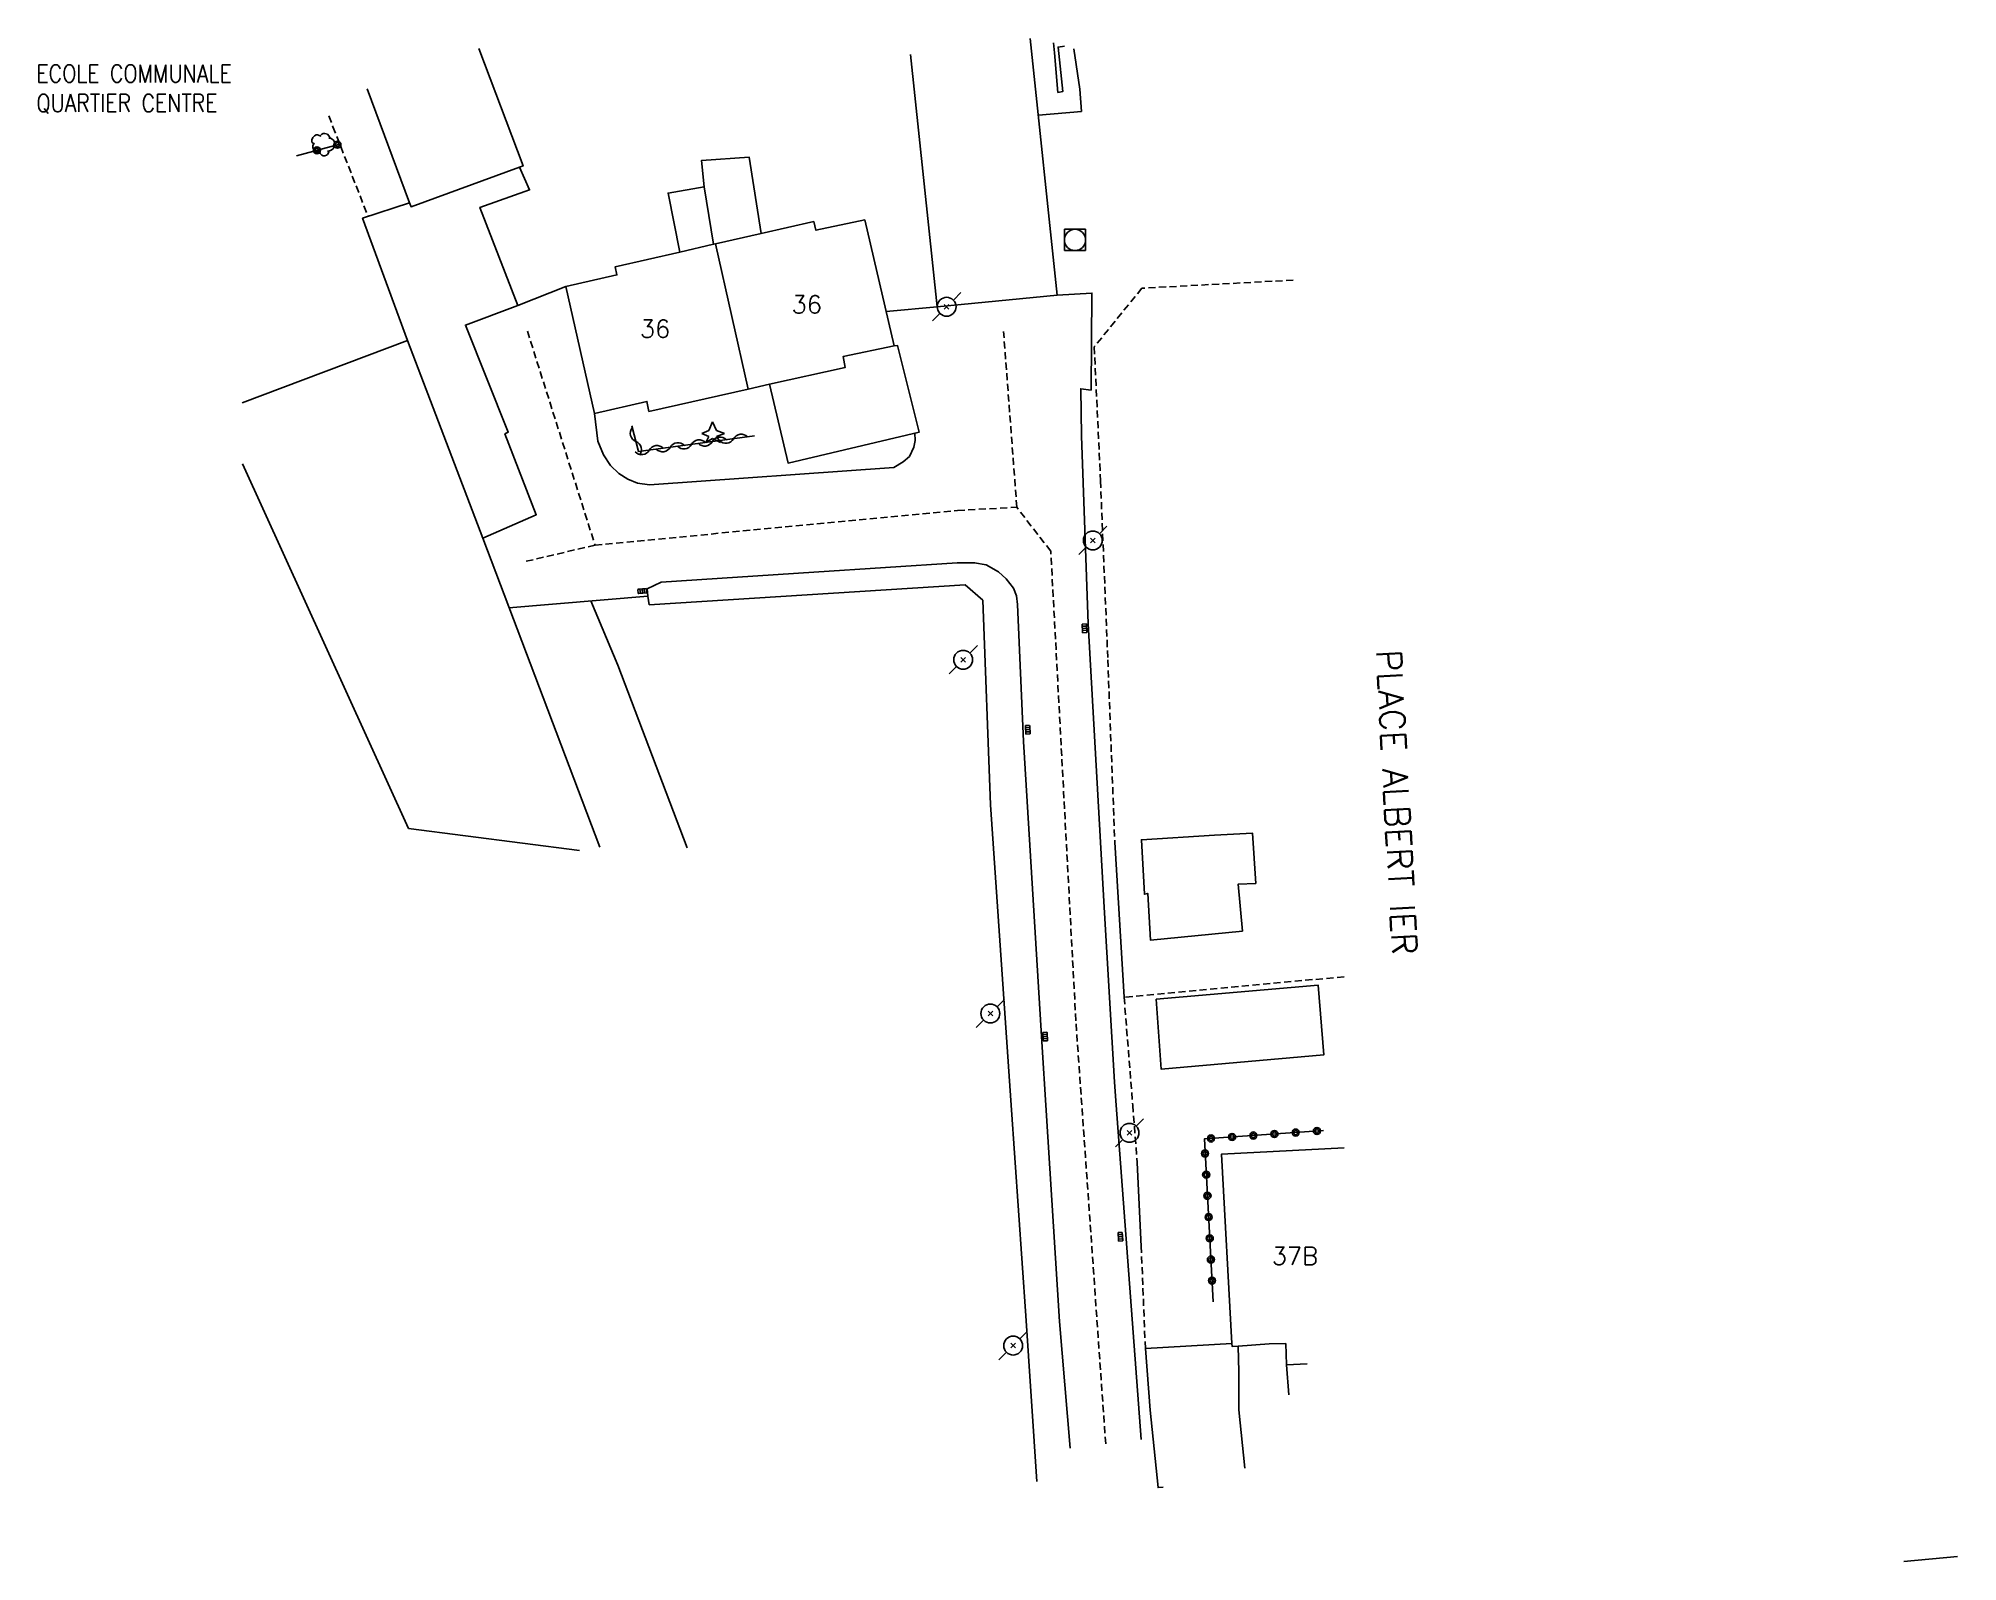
# Model space of a CAD drawing. Header units: millimetres. Extents: x 157000 to 158000, y 121000 to 122000.
# Drawn here: x 157864.4 to 158000, y 121138.7 to 121246.4 of the extents above; entities that cross this region are included whole.
import ezdxf
from ezdxf.enums import TextEntityAlignment as Align

# ---------------------------------------------------------------- set-up
doc = ezdxf.new("R2010")
doc.units = ezdxf.units.MM
doc.linetypes.add('DASHED', pattern=[0.75, 0.5, -0.25])
doc.layers.get('0').update_dxf_attribs({"linetype": 'CONTINUOUS'})
for name, color, linetype in [('W0001', 6, 'DASHED'), ('W0006', 2, 'CONTINUOUS'), ('W0008', 7, 'CONTINUOUS'), ('W0014', 7, 'CONTINUOUS'), ('W0017', 7, 'CONTINUOUS'), ('W0101', 7, 'CONTINUOUS'), ('W0104', 1, 'CONTINUOUS'), ('W0105', 7, 'CONTINUOUS'), ('W0112', 1, 'DASHED'), ('W0300', 7, 'CONTINUOUS'), ('W0303', 7, 'CONTINUOUS'), ('W0310', 3, 'CONTINUOUS'), ('W0323', 7, 'CONTINUOUS'), ('W0401', 7, 'CONTINUOUS'), ('W0420', 7, 'CONTINUOUS'), ('W0473', 7, 'CONTINUOUS'), ('W0984', 7, 'CONTINUOUS'), ('W0989', 7, 'CONTINUOUS'), ('W0991', 7, 'CONTINUOUS'), ('W1102', 7, 'CONTINUOUS')]:
    doc.layers.add(name, color=color, linetype=linetype)
doc.styles.get("Standard").update_dxf_attribs({"font": 'romans.shx', "width": 0.85})

msp = doc.modelspace()

# ---------------------------------------------------------------- texts
at = {"layer": 'W0984', "insert": (157864.26, 121244.5), "char_height": 1.25, "attachment_point": 1}
msp.add_mtext('ECOLE COMMUNALE\\PQUARTIER CENTRE', dxfattribs=at)
at = {"layer": 'W0989'}
msp.add_text('PLACE ALBERT IER', height=1.75, rotation=273.051, dxfattribs=at).set_placement((157959.8, 121203.19), align=Align.MIDDLE_LEFT)
at = {"layer": 'W0991'}
for s, p in [('36', (157918.69, 121227.56)), ('36', (157907.97, 121225.85)), ('37B', (157953.18, 121160.34))]:
    msp.add_text(s, height=1.25, dxfattribs=at).set_placement(p, align=Align.MIDDLE_CENTER)

# ---------------------------------------------------------------- blocks, each defined once
blk = doc.blocks.new('T473')
for p, q in [((-0.166667, 0.166667), (0.166667, -0.166667)), ((-0.166667, -0.166667), (0.166667, 0.166667)), ((0.500001, 0.500001), (1.000002, 1.000002)), ((-1.000002, -1.000002), (-0.500001, -0.500001))]:
    blk.add_line(p, q)
blk.add_ellipse((0, 0), major_axis=(0.471405, 0.471405), ratio=1, start_param=5.4977871438, end_param=11.780972451)
blk = doc.blocks.new('T401')
for p, q in [((-0.3, 0.3), (0, 0.3)), ((-0.3, -0.25), (-0.3, 0.3)), ((-0.3, 0.15), (0, 0.15)), ((-0.3, 0), (0, 0)), ((0, 0.3), (0, -0.25)), ((-0.3, -0.15), (0, -0.15)), ((-0.3, -0.25), (-0.3, -0.3)), ((-0.3, -0.3), (0, -0.3)), ((0, -0.3), (0, -0.25))]:
    blk.add_line(p, q)
blk = doc.blocks.new('T303')
for p, q in [((-0.77, 0), (-0.28, 0.21)), ((-0.28, -0.21), (-0.77, 0)), ((-0.28, 0.21), (0, 0.83)), ((0, 0.83), (0.28, 0.21)), ((0.28, 0.21), (0.83, 0)), ((0.83, 0), (0.28, -0.21)), ((-0.49, -0.63), (-0.28, -0.21)), ((0, -0.35), (-0.49, -0.63)), ((0.56, -0.63), (0, -0.35)), ((0.28, -0.21), (0.56, -0.63))]:
    blk.add_line(p, q)
blk = doc.blocks.new('T300')
for p, q in [((-0.8, 0.51), (-0.86, 0.34)), ((-0.86, 0.34), (-0.86, 0.17)), ((-0.86, 0.17), (-0.74, 0.06)), ((-0.69, 0.63), (-0.8, 0.51)), ((-0.8, -0.06), (-0.74, 0.06)), ((-0.74, 0.06), (-0.69, 0.11)), ((-0.57, 0.69), (-0.69, 0.63)), ((-0.46, 0.69), (-0.57, 0.69)), ((-0.29, 0.63), (-0.46, 0.69)), ((-0.29, 0.63), (-0.17, 0.74)), ((-0.23, 0.57), (-0.29, 0.63)), ((-0.17, 0.74), (-0.06, 0.8)), ((-0.06, 0.8), (0.06, 0.8)), ((0.06, 0.8), (0.23, 0.74)), ((0.23, 0.74), (0.34, 0.63)), ((0.34, 0.63), (0.4, 0.51)), ((0.46, 0.46), (0.34, 0.46)), ((0.4, 0.51), (0.4, 0.46)), ((0.57, 0.4), (0.46, 0.46)), ((0.57, 0.4), (0.69, 0.29)), ((0.69, 0.29), (0.74, 0.17)), ((0.74, 0.06), (0.69, -0.17)), ((0.74, 0.17), (0.74, 0.06)), ((-0.8, -0.17), (-0.8, -0.06)), ((-0.8, -0.23), (-0.8, -0.17)), ((-0.74, -0.34), (-0.8, -0.23)), ((-0.69, -0.4), (-0.74, -0.34)), ((-0.51, -0.46), (-0.69, -0.4)), ((-0.4, -0.46), (-0.51, -0.46)), ((-0.4, -0.46), (-0.34, -0.46)), ((-0.34, -0.46), (-0.34, -0.4)), ((-0.34, -0.51), (-0.34, -0.46)), ((-0.29, -0.63), (-0.34, -0.51)), ((-0.17, -0.74), (-0.29, -0.63)), ((-0.06, -0.8), (-0.17, -0.74)), ((0.06, -0.8), (-0.06, -0.8)), ((0.17, -0.74), (0.06, -0.8)), ((0.23, -0.69), (0.17, -0.74)), ((0.29, -0.46), (0.23, -0.46)), ((0.29, -0.63), (0.23, -0.69)), ((0.46, -0.4), (0.29, -0.46)), ((0.34, -0.51), (0.29, -0.63)), ((0.34, -0.51), (0.34, -0.46)), ((0.57, -0.34), (0.46, -0.4)), ((0.63, -0.29), (0.57, -0.34)), ((0.69, -0.17), (0.63, -0.29))]:
    blk.add_line(p, q)
blk = doc.blocks.new('T420')
for p, q in [((0.75, 0.75), (-0.75, 0.75)), ((-0.75, 0.75), (-0.75, -0.75)), ((0.75, 0.75), (0.75, -0.75)), ((0.75, -0.75), (-0.75, -0.75))]:
    blk.add_line(p, q)
blk.add_ellipse((0, 0), major_axis=(-0.53, 0.53), ratio=1, start_param=3.926991, end_param=10.210176)
blk = doc.blocks.new('t323o')
at = {"color": 0, "linetype": 'Continuous'}
for radius in [0.25, 0.15]:
    blk.add_circle((0, 0), radius, dxfattribs=at)
blk = doc.blocks.new('t310o')
at = {"color": 0, "linetype": 'Continuous'}
for centre, start, end in [((-0.5, 0.38), 216.8699, 323.1304), ((0.5, -0.37), 36.8699, 143.1303)]:
    blk.add_arc(centre, 0.625, start, end, dxfattribs=at)

# ---------------------------------------------------------------- linework, layer by layer
at = {"layer": 'W0001'}
for points in [[(157898.95, 121225.68), (157903.73, 121210.56)], [(157933.53, 121213.23), (157932.59, 121225.66)], [(157903.73, 121210.56), (157929.35, 121213.01), (157933.53, 121213.23)], [(157939.81, 121147.07), (157937.7, 121176.96), (157935.93, 121210.13), (157933.53, 121213.23)], [(157903.73, 121210.56), (157898.7, 121209.38)]]:
    msp.add_lwpolyline(points, dxfattribs=at)
at = {"layer": 'W0006'}
msp.add_lwpolyline([(157943.38, 121178.48), (157954.82, 121179.48), (157955.21, 121174.55), (157943.72, 121173.54)], close=True, dxfattribs=at)
at = {"layer": 'W0008'}
for points in [[(157901.67, 121228.84), (157898.27, 121227.5)], [(157938.78, 121221.51), (157938.84, 121228.37), (157936.38, 121228.23)], [(157927.9, 121227.39), (157924.29, 121227.06)], [(157897.65, 121206.12), (157907.46, 121206.96)]]:
    msp.add_lwpolyline(points, dxfattribs=at)
at = {"layer": 'W0014'}
for points in [[(157940.55, 121171), (157940.44, 121172.61), (157939.69, 121184.98), (157938.58, 121205), (157938.09, 121218.27), (157938.05, 121221.61), (157938.78, 121221.51)], [(157926.33, 121218.48), (157926.35, 121217.95), (157926.26, 121217.48), (157925.94, 121216.83), (157925.51, 121216.44), (157924.84, 121216.05), (157907.57, 121214.82), (157906.73, 121214.94), (157906.04, 121215.22), (157905.42, 121215.63), (157904.82, 121216.18), (157904.33, 121216.93), (157903.92, 121217.9), (157903.69, 121219.86)], [(157907.46, 121206.96), (157907.42, 121207.46), (157908.39, 121207.94), (157919.19, 121208.65), (157929.31, 121209.3), (157930.54, 121209.32), (157931.37, 121209.17), (157932.23, 121208.68), (157932.78, 121208.18), (157933.29, 121207.53), (157933.51, 121206.98), (157933.58, 121206.37), (157934.01, 121196.68), (157935.32, 121175.09), (157935.58, 121171)], [(157933.13, 121171), (157931.66, 121192.22), (157931.13, 121206.67), (157929.87, 121207.75), (157907.56, 121206.33)], [(157907.46, 121206.96), (157907.56, 121206.33)], [(157941.11, 121178.62), (157940.45, 121189.57)], [(157934.94, 121144.41), (157934.17, 121156.1), (157933.13, 121171)], [(157935.58, 121171), (157936.55, 121155.7), (157937.29, 121146.77)], [(157942.32, 121147.37), (157942.32, 121147.37), (157940.55, 121171)], [(157942.32, 121161.02), (157942.04, 121166.94)]]:
    msp.add_lwpolyline(points, dxfattribs=at)
at = {"layer": 'W0017'}
msp.add_lwpolyline([(157910.24, 121189.18), (157905.33, 121202.07), (157903.44, 121206.62)], dxfattribs=at)
at = {"layer": 'W0101'}
for points in [[(157936.38, 121228.23), (157934.48, 121246.36)], [(157895.51, 121245.64), (157898.65, 121237.35), (157898.39, 121237.26), (157890.73, 121234.46), (157890.63, 121234.73), (157887.63, 121242.79)], [(157926.01, 121245.21), (157927.9, 121227.39)], [(157914.55, 121221.58), (157916.05, 121221.92), (157921.41, 121223.11), (157921.26, 121223.88), (157924.86, 121224.63), (157922.79, 121233.53), (157919.34, 121232.81), (157919.18, 121233.42), (157915.46, 121232.57), (157912.24, 121231.84)], [(157901.67, 121228.84), (157905.28, 121229.65), (157905.14, 121230.21), (157909.71, 121231.26), (157912.11, 121231.81), (157912.24, 121231.84)], [(157903.69, 121219.86), (157901.67, 121228.84)], [(157936.38, 121228.23), (157927.9, 121227.39)], [(157903.69, 121219.86), (157907.39, 121220.71), (157907.53, 121220.01), (157914.55, 121221.58)], [(157951.37, 121154.14), (157949.16, 121153.98), (157948.74, 121153.95), (157948.73, 121154.16), (157948, 121167.54), (157956.66, 121167.97)], [(157954.05, 121152.72), (157952.59, 121152.66), (157952.53, 121154.15), (157951.37, 121154.14)], [(158000, 121139.12), (157996.2, 121138.75)]]:
    msp.add_lwpolyline(points, dxfattribs=at)
at = {"layer": 'W0104'}
for points in [[(157911.44, 121235.87), (157911.26, 121237.74), (157914.61, 121237.97), (157915.46, 121232.57)], [(157895.79, 121211.05), (157899.57, 121212.71), (157897.36, 121218.42), (157897.6, 121218.53), (157894.57, 121226.11), (157898.27, 121227.5), (157895.59, 121234.42), (157899.1, 121235.65), (157898.39, 121237.26)], [(157909.71, 121231.26), (157908.89, 121235.43), (157911.44, 121235.87)], [(157912.11, 121231.81), (157911.44, 121235.87)], [(157890.49, 121225.01), (157887.31, 121233.65), (157890.63, 121234.73)], [(157878.79, 121220.61), (157890.49, 121225.01), (157895.79, 121211.05), (157904.07, 121189.21)], [(157924.86, 121224.63), (157925.11, 121224.66), (157926.64, 121218.55), (157917.37, 121216.36), (157916.05, 121221.92)], [(157902.64, 121188.99), (157890.55, 121190.55), (157878.81, 121216.31)], [(157943.87, 121144), (157943.51, 121143.98), (157942.94, 121149.44), (157942.61, 121153.81), (157948.73, 121154.16)], [(157949.16, 121153.98), (157949.21, 121152.16), (157949.22, 121149.46), (157949.65, 121145.34)], [(157952.75, 121150.53), (157952.59, 121152.66)]]:
    msp.add_lwpolyline(points, dxfattribs=at)
msp.add_lwpolyline([(157949.48, 121183.28), (157949.16, 121186.6), (157950.41, 121186.66), (157950.19, 121190.21), (157947.5, 121190.06), (157942.33, 121189.74), (157942.54, 121185.9), (157942.78, 121185.95), (157942.98, 121182.65)], close=True, dxfattribs=at)
at = {"layer": 'W0105'}
for points in [[(157936.13, 121246.04), (157936.2, 121245.34), (157936.43, 121242.54), (157936.78, 121242.6), (157936.44, 121245.74), (157936.9, 121245.82)], [(157937.56, 121245.63), (157937.97, 121242.77), (157938.09, 121241.2), (157935.05, 121240.93)]]:
    msp.add_lwpolyline(points, dxfattribs=at)
at = {"layer": 'W0112'}
for points in [[(157884.93, 121240.89), (157885.21, 121240.12), (157887.7, 121233.77)], [(157953.06, 121229.28), (157942.36, 121228.71), (157939, 121224.56), (157939.44, 121215.1), (157939.96, 121202.46), (157940.45, 121189.57)], [(157956.65, 121180.07), (157941.11, 121178.62)], [(157941.11, 121178.62), (157941.72, 121171)], [(157941.72, 121171), (157942.04, 121166.94)], [(157942.61, 121153.81), (157942.32, 121161.02)]]:
    msp.add_lwpolyline(points, dxfattribs=at)
at = {"layer": 'W0310'}
msp.add_lwpolyline([(157906.32, 121218.98), (157906.81, 121217.17), (157914.99, 121218.27)], dxfattribs=at)
at = {"layer": 'W0323'}
for points in [[(157885.69, 121238.89), (157882.64, 121238.06)], [(157947.41, 121157.1), (157946.78, 121168.61), (157955.19, 121169.2)]]:
    msp.add_lwpolyline(points, dxfattribs=at)
at = {"layer": 'W1102'}
msp.add_lwpolyline([(157912.24, 121231.84), (157914.55, 121221.58)], dxfattribs=at)

# ---------------------------------------------------------------- block references
at = {"layer": 'W0300', "rotation": 359.9999899820874}
msp.add_blockref('T300', (157884.59, 121238.85), dxfattribs=at)
at = {"layer": 'W0303', "rotation": 359.9999899820874}
msp.add_blockref('T303', (157912.04, 121218.44), dxfattribs=at)
at = {"layer": 'W0310'}
for p, rotation in [((157906.61, 121217.88), 285.0968805161045), ((157907.56, 121217.27), 7.691780394036958), ((157909.05, 121217.47), 7.691780394036958), ((157910.54, 121217.67), 7.691780394036958), ((157912.02, 121217.87), 7.691780394036958), ((157913.51, 121218.07), 7.691780394036958)]:
    msp.add_blockref('t310o', p, dxfattribs=dict(at, rotation=rotation))
at = {"layer": 'W0323'}
for p, rotation in [((157885.53, 121238.85), 195.3234137169648), ((157884.08, 121238.45), 195.3234137169648), ((157947.25, 121168.64), 4.009185042966989), ((157948.74, 121168.75), 4.009185042966989), ((157950.24, 121168.85), 4.009185042966989), ((157951.73, 121168.96), 4.009185042966989), ((157953.23, 121169.06), 4.009185042966989), ((157954.73, 121169.17), 4.009185042966989), ((157946.83, 121167.58), 93.13241582345239), ((157946.91, 121166.08), 93.13241582345239), ((157947, 121164.59), 93.13241582345239), ((157947.08, 121163.09), 93.13241582345239), ((157947.16, 121161.59), 93.13241582345239), ((157947.24, 121160.09), 93.13241582345239), ((157947.32, 121158.6), 93.13241582345239)]:
    msp.add_blockref('t323o', p, dxfattribs=dict(at, rotation=rotation))
at = {"layer": 'W0401'}
for p, rotation in [((157907.08, 121207.16), 274.8936504509176), ((157938.46, 121204.69), 3.162067039479754), ((157934.15, 121197.51), 182.4826048298032), ((157935.38, 121175.83), 183.4767388634986), ((157941, 121161.71), 3.976963248975635)]:
    msp.add_blockref('T401', p, dxfattribs=dict(at, rotation=rotation))
at = {"layer": 'W0420', "rotation": 359.9999899820874}
msp.add_blockref('T420', (157937.64, 121232.12), dxfattribs=at)
at = {"layer": 'W0473', "rotation": 359.9999899820874}
for p in [(157928.57, 121227.4), (157938.9, 121210.89), (157929.74, 121202.46), (157931.66, 121177.47), (157941.49, 121169.04), (157933.27, 121154.01)]:
    msp.add_blockref('T473', p, dxfattribs=at)

msp.set_redraw_order([(e.dxf.handle, doc.entitydb.next_handle()) for e in msp.query("TEXT MTEXT ATTDEF DIMENSION ARC_DIMENSION")])  # texts and dimensions are drawn at this point

doc.saveas('drawing.dxf')
